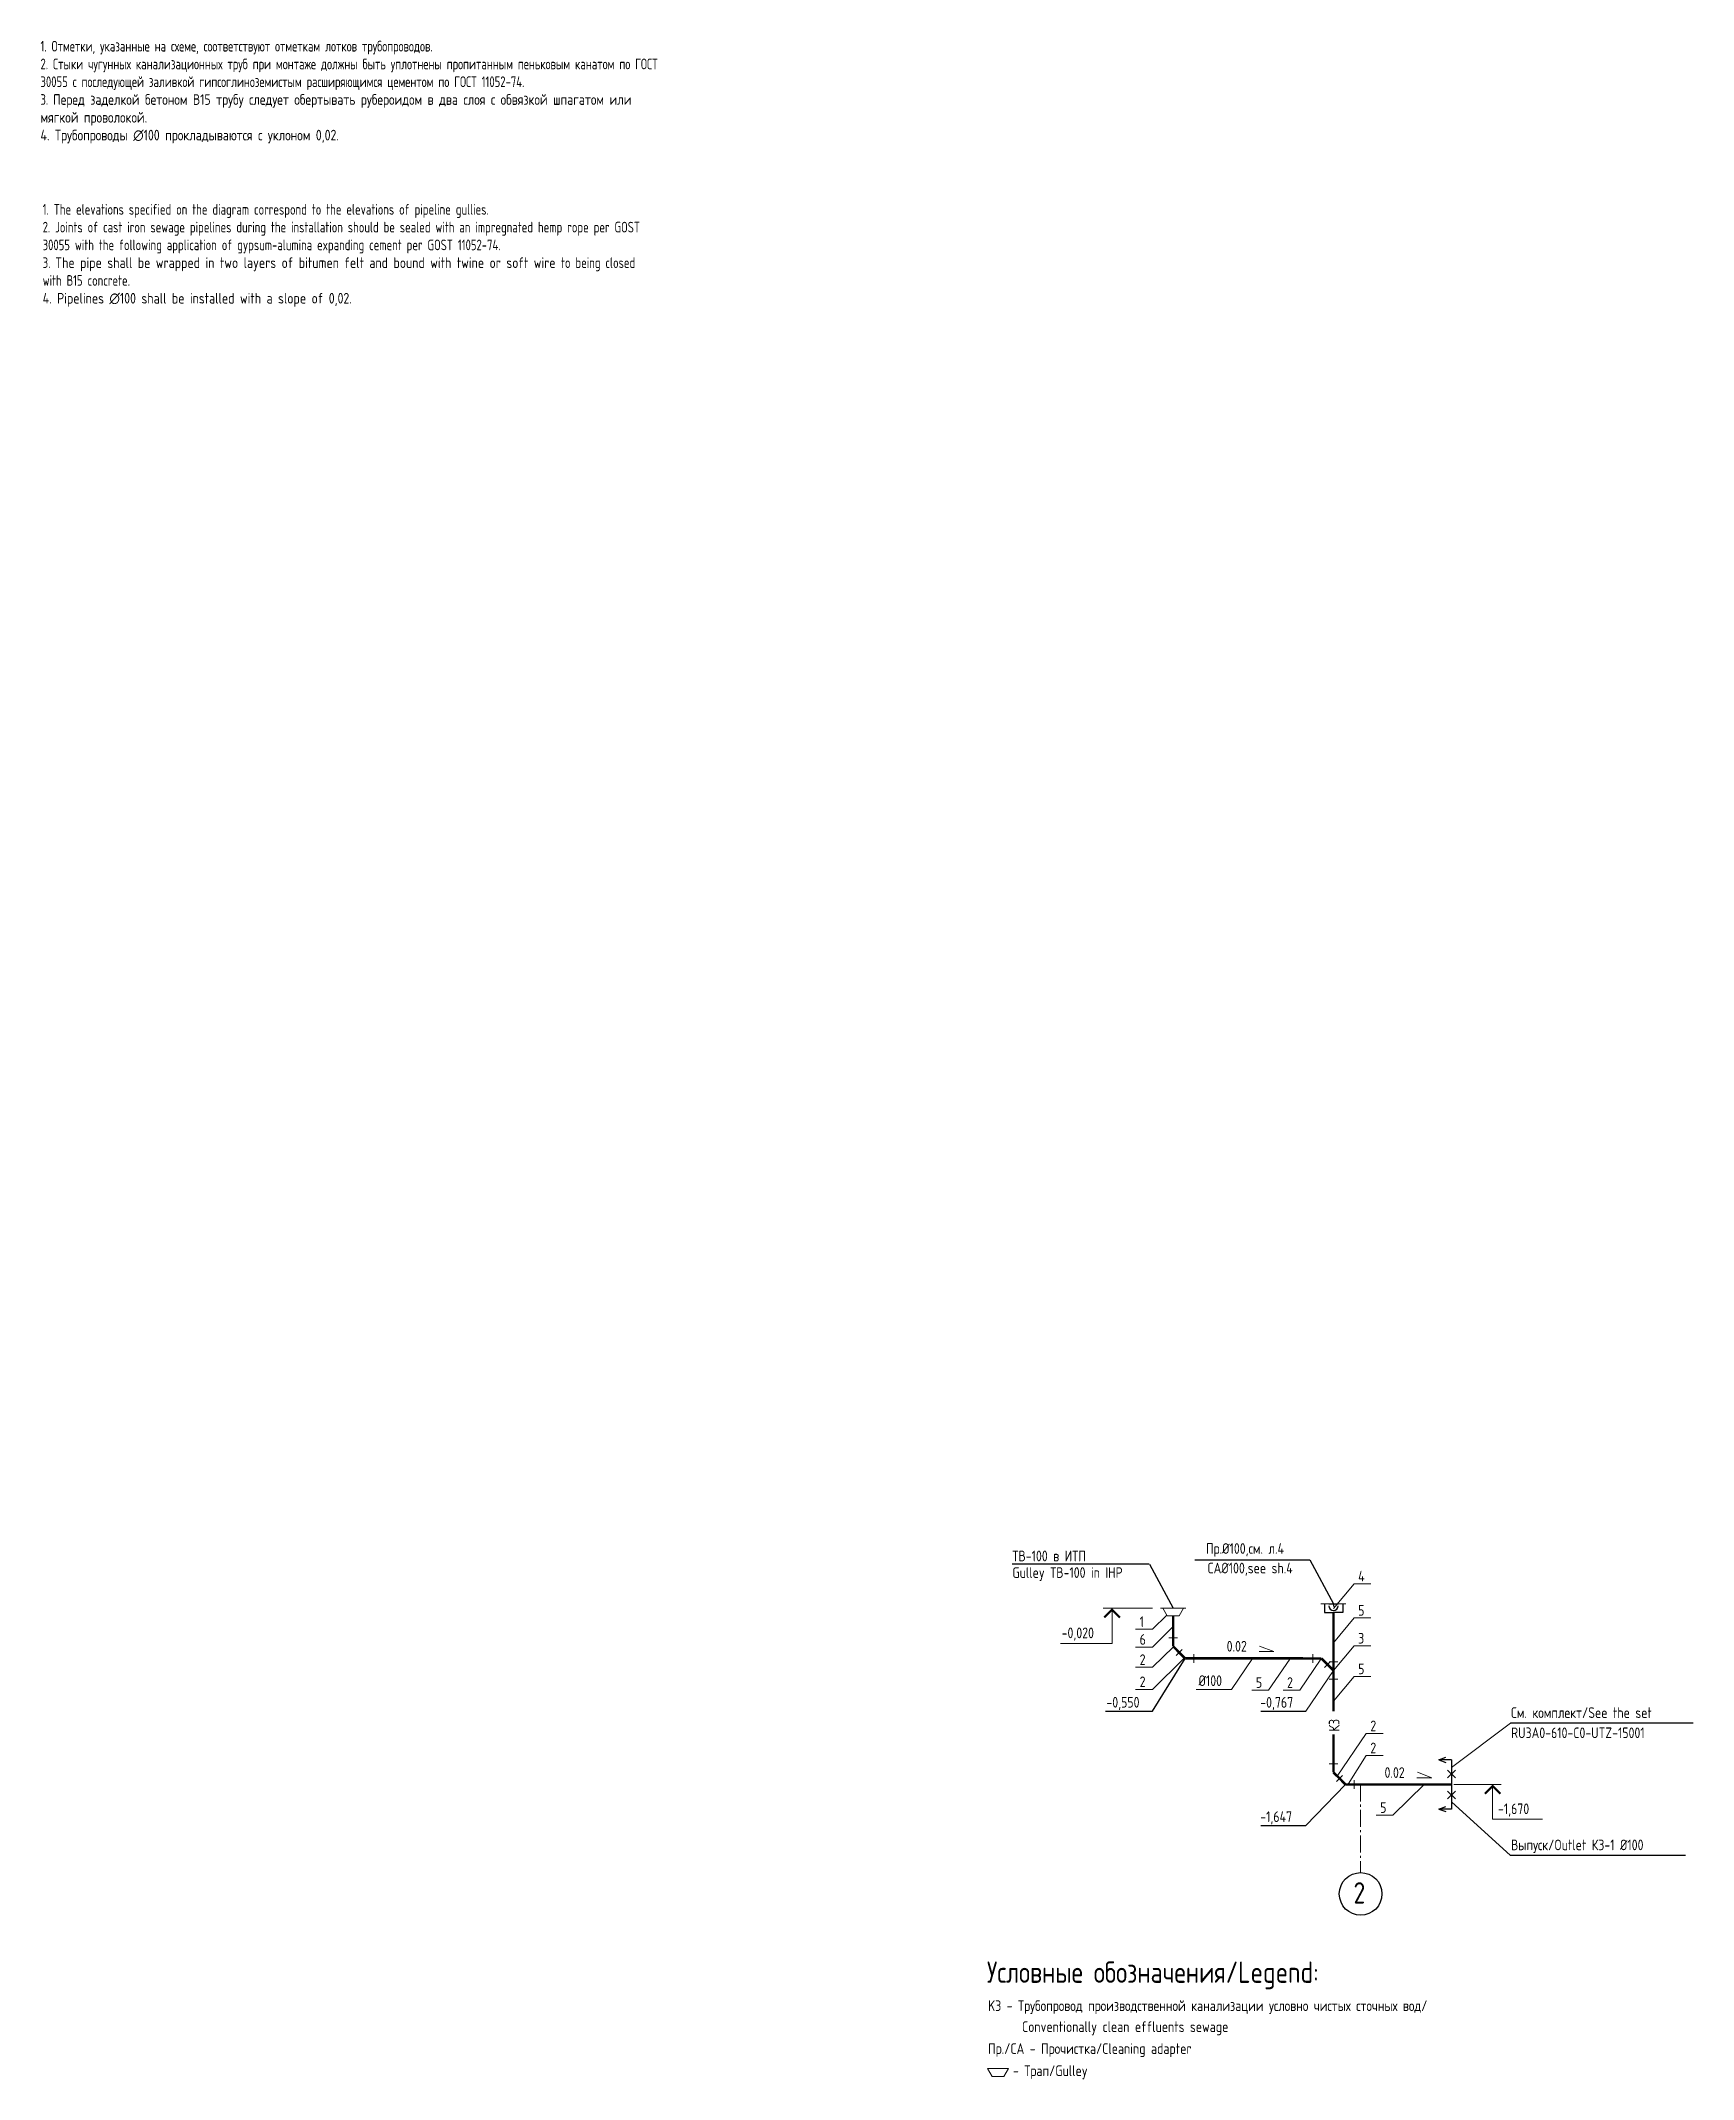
# Model space of a CAD drawing. Header units: millimetres. Extents: x 248232 to 522556, y -209783 to 12000.
# Drawn here: x 423274 to 462022, y -207252 to -159474 of the extents above; entities that cross this region are included whole.
import ezdxf
from ezdxf.enums import TextEntityAlignment as Align

# ---------------------------------------------------------------- set-up
doc = ezdxf.new("R2010")
doc.units = ezdxf.units.MM
doc.linetypes.add('GOST2.303 6', pattern=[12, 8, -1.5, 1, -1.5])
for name, color, linetype, lineweight in [('0. Translated', 6, 'Continuous', 15), ('0. В выноски', 2, 'Continuous', 20), ('ГТ-20', 80, 'Continuous', 25)]:
    doc.layers.add(name, color=color, linetype=linetype, lineweight=lineweight)
for name, color, linetype in [('ГТ-20_В1 Т3', 150, 'Continuous'), ('ГТ-20_К1', 3, 'Continuous'), ('ГТ-20_К2', 30, 'Continuous'), ('СТ-40', 61, 'Continuous')]:
    doc.layers.add(name, color=color, linetype=linetype)
doc.styles.add('GOST 2.304', font='CS_Gost2304.shx', dxfattribs={"width": 0.9})
doc.styles.add('ГОСТ 2.304', font='cs_gost2304.shx')

msp = doc.modelspace()

# ---------------------------------------------------------------- texts
at = {"layer": '0. Translated', "color": 0, "linetype": 'Continuous', "lineweight": 20, "style": 'GOST 2.304'}
msp.add_text('Условные обозначения/Legend:', height=500, dxfattribs=at).set_placement((445460, -204993))
at = {"layer": '0. Translated', "color": 0, "lineweight": 20, "style": 'GOST 2.304'}
for s, p in [('K3 - Трубопровод производственной канализации условно чистых сточных вод/', (445487, -205529)), ('Conventionally clean effluents sewage', (446282, -206021)), ('Пр./CA - Прочистка/Cleaning adapter', (445487, -206534)), (' - Трап/Gulley', (445943, -207052))]:
    msp.add_text(s, height=250, dxfattribs=at).set_placement(p, align=Align.MIDDLE_LEFT)
at = {"layer": '0. В выноски', "color": 0, "style": 'GOST 2.304'}
for s, p in [('-0,020', (447212, -196791, 15867)), ('-1,670', (457443, -200914, 15867))]:
    msp.add_text(s, height=250, dxfattribs=at).set_placement(p, align=Align.MIDDLE_LEFT)
at = {"layer": '0. В выноски', "color": 3, "style": 'GOST 2.304'}
for s, p in [('-0,550', (448262, -198417, 15837)), ('-0,767', (451869, -198419, 15837)), ('-1,647', (451869, -201098, 15837))]:
    msp.add_text(s, height=250, dxfattribs=at).set_placement(p, align=Align.MIDDLE_LEFT)
at = {"layer": 'ГТ-20', "color": 0, "lineweight": 20, "style": 'GOST 2.304'}
for p in [(451081, -197104), (454783, -200065)]:
    msp.add_text('0.02', height=250, dxfattribs=at).set_placement(p, align=Align.MIDDLE_LEFT)
at = {"layer": 'ГТ-20', "lineweight": -3, "insert": (451511, -194847), "char_height": 250, "attachment_point": 5, "style": 'ГОСТ 2.304'}
msp.add_mtext('\\A1;Пр.%%C100,см. л.4', dxfattribs=at)
at = {"layer": 'ГТ-20', "color": 6, "lineweight": -3, "insert": (451630, -195300), "char_height": 250, "attachment_point": 5, "style": 'ГОСТ 2.304'}
msp.add_mtext('\\A1;CA%%C100,see sh.4', dxfattribs=at)
at = {"layer": 'ГТ-20_В1 Т3', "color": 0, "lineweight": -3, "ltscale": 10, "style": 'ГОСТ 2.304'}
msp.add_text('2', height=500, dxfattribs=at).set_placement((454056, -203134))
at = {"layer": 'ГТ-20_К1', "color": 3, "style": 'GOST 2.304'}
msp.add_text('ТB-100 в ИТП', height=250, dxfattribs=at).set_placement((446057, -194988), align=Align.MIDDLE_LEFT)
at = {"layer": 'ГТ-20_К1', "color": 0, "lineweight": 20, "ltscale": 10, "style": 'GOST 2.304'}
for s, p in [('4', (454164, -195461)), ('5', (454164, -196263)), ('1', (449041, -196528)), ('6', (449041, -196945)), ('3', (454164, -196916)), ('2', (449041, -197419)), ('%%C100', (450421, -197911)), ('5', (454164, -197634)), ('2', (449041, -197937)), ('5', (451767, -197954)), ('2', (452498, -197954)), ('2', (454450, -198971)), ('2', (454450, -199488)), ('5', (454681, -200884))]:
    msp.add_text(s, height=250, dxfattribs=at).set_placement(p, align=Align.MIDDLE_LEFT)
at = {"layer": 'ГТ-20_К1', "color": 0, "style": 'GOST 2.304'}
for s, p in [('См. комплект/See the set', (457749, -198660, -280)), ('Выпуск/Outlet К3-1 %%C100', (457749, -201760, -280))]:
    msp.add_text(s, height=250, dxfattribs=at).set_placement(p, align=Align.MIDDLE_LEFT)
at = {"layer": 'ГТ-20_К1', "color": 3, "lineweight": 20, "style": 'GOST 2.304'}
msp.add_text('К3', height=250, rotation=90, dxfattribs=at).set_placement((453602, -199104), align=Align.MIDDLE_LEFT)
at = {"layer": 'ГТ-20_К1', "color": 4, "lineweight": -3, "ltscale": 10, "char_height": 250, "attachment_point": 1, "style": 'GOST 2.304'}
for s, width, heights, insert in [('{\\C0;1. Отметки, указанные на схеме, соответствуют отметкам лотков трубопроводов.\\P2. Стыки чугунных канализационных труб при монтаже должны быть уплотнены пропитанным пеньковым канатом по ГОСТ 30055 с последующей заливкой гипсоглиноземистым расширяющимся цементом по ГОСТ 11052-74.\\P3. \\W1;Перед заделкой бетоном В15 трубу следует обертывать рубероидом в два слоя с обвязкой шпагатом или мягкой проволокой.\\P4. Трубопроводы ∅100 прокладываются с уклоном 0,02.}', 14792.33, [9546], (423268, -159476)), ('{\\C0;1. The elevations specified on the diagram correspond to the elevations of pipeline gullies.\\P2. Joints of cast iron sewage pipelines during the installation should be sealed with an impregnated hemp rope per GOST 30055 with the following application of gypsum-alumina expanding cement per GOST 11052-74. \\P3. \\W1;The pipe shall be wrapped in two layers of bitumen felt and bound with twine or soft wire \\W0.9;to being closed with В15 concrete\\W1;.\\P4. Pipelines ∅100 shall be installed with a slope of 0,02.}', 14324.85, [10105], (423319, -163300))]:
    msp.add_mtext_dynamic_manual_height_columns(s, width=width, gutter_width=1250, heights=heights, dxfattribs=dict(at, insert=insert))
at = {"layer": 'ГТ-20_К2', "color": 6, "style": 'GOST 2.304'}
msp.add_text('Gulley ТB-100 in IHP', height=250, dxfattribs=at).set_placement((446057, -195377), align=Align.MIDDLE_LEFT)
at = {"layer": 'ГТ-20_К2', "color": 0, "style": 'GOST 2.304'}
msp.add_text('RU3A0-610-C0-UTZ-15001', height=250, dxfattribs=at).set_placement((457749, -199133, -280), align=Align.MIDDLE_LEFT)

# ---------------------------------------------------------------- linework, layer by layer
at = {"color": 0, "lineweight": 18, "ltscale": 25}
for p, q in [((449346, -196211), (448189, -196211)), ((457734, -198907), (456352, -199949)), ((457514, -200344), (456411, -200344)), ((457734, -202007), (456352, -200751))]:
    msp.add_line(p, q, dxfattribs=at)
at = {"color": 3, "lineweight": 18, "ltscale": 25}
for p, q in [((449727, -196906), (449927, -196906)), ((449897, -197318), (450039, -197177)), ((449897, -197318), (450039, -197177)), ((450309, -197489), (450309, -197289)), ((453104, -197290), (453104, -197490)), ((453516, -197461), (453375, -197602)), ((453516, -197461), (453375, -197602)), ((453487, -197473), (453687, -197473)), ((453687, -197873), (453487, -197873)), ((453487, -199861), (453687, -199861)), ((453658, -200273), (453799, -200132)), ((453658, -200273), (453799, -200132)), ((454070, -200444), (454070, -200244))]:
    msp.add_line(p, q, dxfattribs=at)
at = {"color": 0, "lineweight": 30}
for p, q in [((456058, -199767), (456223, -199707)), ((456352, -199767), (456058, -199767)), ((456058, -199767), (456223, -199827)), ((456261, -200190), (456444, -200007)), ((456261, -200007), (456444, -200190)), ((456352, -199767), (456352, -200344)), ((456261, -200499), (456444, -200681)), ((456261, -200681), (456444, -200499)), ((456352, -200344), (456352, -200922)), ((456058, -200922), (456223, -200862)), ((456352, -200922), (456058, -200922)), ((456058, -200922), (456223, -200981))]:
    msp.add_line(p, q, dxfattribs=at)
at = {"color": 0, "linetype": 'GOST2.303 6', "lineweight": 18, "ltscale": 50}
msp.add_line((454223, -200340), (454223, -202409), dxfattribs=at)
at = {"layer": '0. В выноски', "color": 0}
for p, q in [((448395, -196211), (448395, -197037, 15867)), ((448395, -197037, 15867), (447187, -197037, 15867)), ((457316, -200344), (457316, -201160, 15867)), ((457316, -201160, 15867), (458486, -201160, 15867))]:
    msp.add_line(p, q, dxfattribs=at)
at = {"layer": '0. В выноски', "color": 0, "ltscale": 50, "const_width": 50}
for points in [[(448213, -196429), (448395, -196247), (448578, -196429)], [(457498, -200562), (457316, -200380), (457134, -200562)]]:
    msp.add_lwpolyline(points, dxfattribs=at)
at = {"layer": 'ГТ-20', "lineweight": -3}
for p, q in [((450336, -195081), (453030, -195081)), ((448243, -198624), (449340, -198624)), ((451885, -198626), (452939, -198626)), ((451885, -201304), (452939, -201304))]:
    msp.add_line(p, q, dxfattribs=at)
at = {"layer": 'ГТ-20', "color": 3, "lineweight": -3}
for p, q in [((453372, -196111), (453372, -196316)), ((453372, -196316), (453587, -196316)), ((453802, -196316), (453587, -196316)), ((453802, -196111), (453802, -196316))]:
    msp.add_line(p, q, dxfattribs=at)
at = {"layer": 'ГТ-20', "color": 3, "lineweight": 30}
for p, q in [((453479, -196111), (453695, -196111)), ((453586, -196111), (453586, -196176))]:
    msp.add_line(p, q, dxfattribs=at)
at = {"layer": 'ГТ-20', "color": 0, "lineweight": 20}
for p, q in [((451841, -197230), (452190, -197230)), ((452190, -197230), (451855, -197099)), ((455544, -200190), (455892, -200190)), ((455892, -200190), (455557, -200059))]:
    msp.add_line(p, q, dxfattribs=at)
at = {"layer": 'ГТ-20', "color": 3, "lineweight": 30}
msp.add_arc((453586, -196156), 108, 180, 0, dxfattribs=at)
at = {"layer": 'ГТ-20_К1', "color": 3}
for p, q in [((449266, -195177), (446050, -195177)), ((449269, -195181), (449825, -196211)), ((453030, -195081), (453586, -196111)), ((449340, -198624), (450109, -197389))]:
    msp.add_line(p, q, dxfattribs=at)
at = {"layer": 'ГТ-20_К1', "color": 0, "lineweight": 20, "ltscale": 10}
for p, q in [((454069, -195638), (453586, -196219)), ((454069, -195638), (454462, -195638)), ((448946, -196705), (449340, -196705)), ((449677, -196374), (449340, -196705)), ((449829, -196644), (449340, -197122)), ((454069, -196440), (453586, -197021)), ((454069, -196440), (454462, -196440)), ((448946, -197122), (449340, -197122)), ((449834, -197114), (449340, -197596)), ((454069, -197093), (453586, -197674)), ((454069, -197093), (454462, -197093)), ((448946, -197596), (449340, -197596)), ((450077, -197389), (449340, -198114)), ((451690, -197389), (451196, -198114)), ((452559, -197407), (452066, -198131)), ((453290, -197407), (452797, -198131)), ((448946, -198114), (449340, -198114)), ((450365, -198114), (451196, -198114)), ((451672, -198131), (452066, -198131)), ((452403, -198131), (452797, -198131)), ((454069, -197812), (453586, -198392)), ((454069, -197812), (454462, -197812)), ((453673, -200147), (454354, -199148)), ((454354, -199148), (454748, -199148)), ((453929, -200336), (454354, -199665)), ((454354, -199665), (454748, -199665)), ((455717, -200336), (454980, -201061)), ((454586, -201061), (454980, -201061))]:
    msp.add_line(p, q, dxfattribs=at)
at = {"layer": 'ГТ-20_К1', "lineweight": 20}
for p, q in [((450120, -196211), (449533, -196211)), ((449583, -196211), (449688, -196392)), ((450070, -196211), (449965, -196392)), ((453293, -196111), (453879, -196111)), ((449965, -196392), (449688, -196392))]:
    msp.add_line(p, q, dxfattribs=at)
at = {"layer": 'ГТ-20_К1', "color": 3, "lineweight": 20, "ltscale": 10}
for p, q in [((453586, -197674), (452939, -198626)), ((453870, -200344), (452939, -201304))]:
    msp.add_line(p, q, dxfattribs=at)
at = {"layer": 'ГТ-20_К1', "color": 0, "lineweight": -3}
for p, q in [((462022, -198907, -280), (457734, -198907)), ((461839, -202007, -140), (457734, -202007))]:
    msp.add_line(p, q, dxfattribs=at)
at = {"layer": 'ГТ-20_К1', "color": 0, "lineweight": 20}
for p, q in [((445477, -207004), (445582, -207185)), ((445477, -207004), (445964, -207004)), ((445582, -207185), (445859, -207185)), ((445964, -207004), (445859, -207185))]:
    msp.add_line(p, q, dxfattribs=at)
at = {"layer": 'ГТ-20_К1', "lineweight": 20, "const_width": 60}
for points in [[(449827, -196392), (449827, -196906)], [(453587, -196316), (453587, -197473)], [(449827, -196906), (449827, -197106)], [(449827, -197106), (449968, -197248)], [(449968, -197248), (450109, -197389)], [(450109, -197389), (450309, -197389)], [(450309, -197388), (453104, -197390)], [(453304, -197390), (453104, -197390)], [(453446, -197531), (453304, -197390)], [(453587, -197673), (453446, -197531)], [(453587, -197473), (453587, -197673)], [(453587, -197873), (453587, -197673)], [(453587, -197873), (453587, -198631)], [(453587, -199172), (453587, -199861)], [(453587, -199861), (453587, -200061)], [(453587, -200061), (453729, -200202)], [(453729, -200202), (453870, -200344)], [(453870, -200344), (454070, -200344)], [(454070, -200344), (456352, -200344)]]:
    msp.add_lwpolyline(points, dxfattribs=at)
at = {"layer": 'СТ-40', "color": 0}
msp.add_circle((454223, -202909), 500, dxfattribs=at)

msp.set_redraw_order([(e.dxf.handle, doc.entitydb.next_handle()) for e in msp.query("TEXT MTEXT ATTDEF DIMENSION ARC_DIMENSION")])  # texts and dimensions are drawn at this point

doc.saveas('drawing.dxf')
